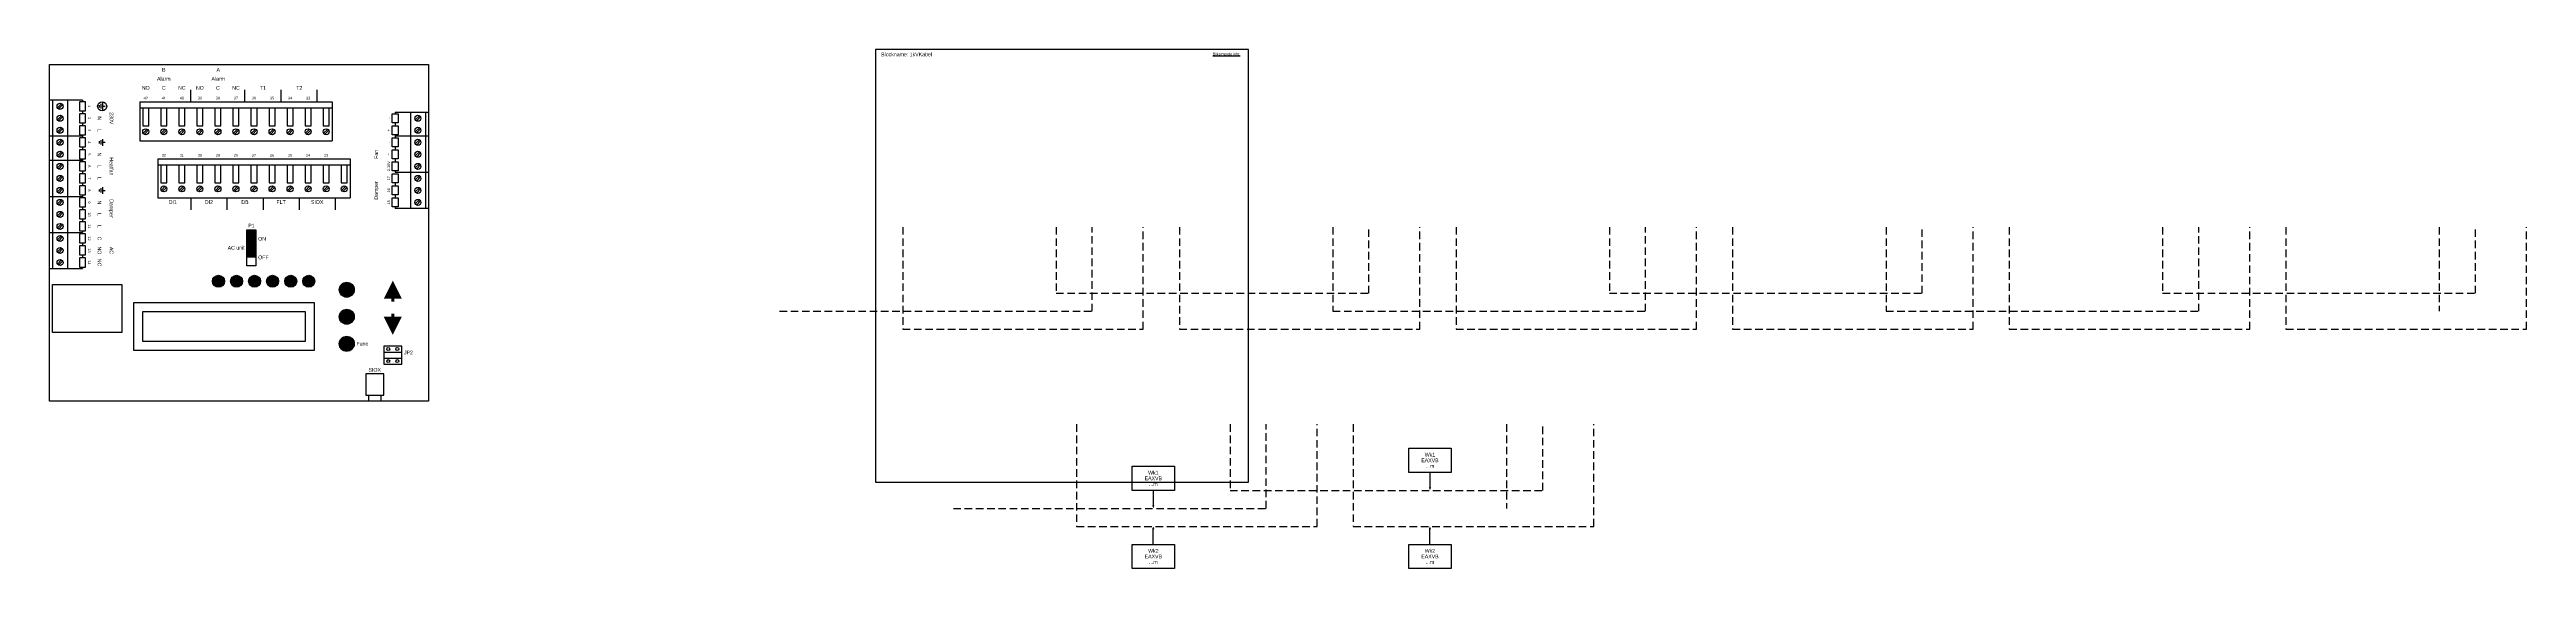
# Model space of a CAD drawing. Header units: millimetres. Extents: x -7152 to 5843, y -5056 to 10205.
# Drawn here: x 1169 to 2816, y 4694 to 5039 of the extents above; entities that cross this region are included whole.
import ezdxf
from ezdxf.enums import TextEntityAlignment as Align

# ---------------------------------------------------------------- set-up
doc = ezdxf.new("R2010")
doc.units = ezdxf.units.MM
doc.linetypes.add('HIDDEN', pattern=[0.375, 0.25, -0.125])
doc.layers.add('35', color=2, linetype='Continuous')
doc.styles.add('ISOPLUS', font='isoplus')
doc.styles.get("Standard").update_dxf_attribs({"font": 'isoplus.shx'})

# ---------------------------------------------------------------- blocks, each defined once
blk = doc.blocks.new('*U231')
h = blk.add_hatch(color=256)
h.dxf.hatch_style = 1
h.paths.add_polyline_path([(137.3, 114), (131.3, 114), (131.3, 96), (137.3, 96)])
h = blk.add_hatch(color=2)
h.dxf.hatch_style = 1
h.paths.add_polyline_path([(116.4, 79.7, 1), (108.4, 79.7, 1)])
h = blk.add_hatch(color=1)
h.dxf.hatch_style = 1
h.paths.add_polyline_path([(128.4, 79.7, 1), (120.4, 79.7, 1)])
h = blk.add_hatch(color=1)
h.dxf.hatch_style = 1
h.paths.add_polyline_path([(140.4, 79.7, 1), (132.4, 79.7, 1)])
h = blk.add_hatch(color=3)
h.dxf.hatch_style = 1
h.paths.add_polyline_path([(152.4, 79.7, 1), (144.4, 79.7, 1)])
h = blk.add_hatch(color=3)
h.dxf.hatch_style = 1
h.paths.add_polyline_path([(164.4, 79.7, 1), (156.4, 79.7, 1)])
h = blk.add_hatch(color=3)
h.dxf.hatch_style = 1
h.paths.add_polyline_path([(176.4, 79.7, 1), (168.4, 79.7, 1)])
h = blk.add_hatch(color=256)
h.dxf.hatch_style = 1
edge = h.paths.add_edge_path()
edge.add_arc((197.7, 74.1), 5, 0, 360)
h = blk.add_hatch(color=256)
h.dxf.hatch_style = 1
edge = h.paths.add_edge_path()
edge.add_arc((197.7, 56.1), 5, 0, 360)
h = blk.add_hatch(color=256)
h.dxf.hatch_style = 1
edge = h.paths.add_edge_path()
edge.add_arc((197.7, 38.1), 5, 0, 360)
for p, q in [((22, 200.2), (0, 200.2)), ((2, 200.2), (2, 88.2)), ((5.3, 195.2), (8, 197.9)), ((12, 200.2), (12, 88.2)), ((22, 200.2), (22, 199.2)), ((60, 199.2), (188, 199.2)), ((60, 199.2), (60, 173.2)), ((94, 199.2), (94, 207.2)), ((130, 199.2), (130, 207.2)), ((154, 199.2), (154, 207.2)), ((178, 199.2), (178, 207.2)), ((188, 199.2), (188, 173.2)), ((5.3, 187.2), (8, 189.9)), ((5.3, 179.2), (8, 181.9)), ((6, 194.4), (8.7, 197.2)), ((6, 186.4), (8.7, 189.2)), ((22, 193.2), (22, 191.2)), ((22, 185.2), (22, 183.2)), ((35.4, 196.2), (36.9, 196.2)), ((60, 195.2), (188, 195.2)), ((230, 192.2), (230, 191.2)), ((230, 192.2), (252, 192.2)), ((230, 185.2), (230, 183.2)), ((240, 192.2), (240, 128.2)), ((243.3, 187.2), (246, 189.9)), ((243.3, 179.2), (246, 181.9)), ((244, 186.4), (246.7, 189.2)), ((250, 192.2), (250, 128.2)), ((22, 176.2), (0, 176.2)), ((5.3, 171.2), (8, 173.9)), ((5.3, 163.2), (8, 165.9)), ((6, 178.4), (8.7, 181.2)), ((6, 170.4), (8.7, 173.2)), ((6, 162.4), (8.7, 165.2)), ((22, 177.2), (22, 175.2)), ((22, 169.2), (22, 167.2)), ((35.4, 172.2), (36.9, 172.2)), ((60, 173.2), (188, 173.2)), ((62.3, 178.2), (65, 180.9)), ((63, 177.5), (65.7, 180.2)), ((74.3, 178.2), (77, 180.9)), ((75, 177.5), (77.7, 180.2)), ((86.3, 178.2), (89, 180.9)), ((87, 177.5), (89.7, 180.2)), ((98.3, 178.2), (101, 180.9)), ((99, 177.5), (101.7, 180.2)), ((110.3, 178.2), (113, 180.9)), ((111, 177.5), (113.7, 180.2)), ((122.3, 178.2), (125, 180.9)), ((123, 177.5), (125.7, 180.2)), ((134.3, 178.2), (137, 180.9)), ((135, 177.5), (137.7, 180.2)), ((146.3, 178.2), (149, 180.9)), ((147, 177.5), (149.7, 180.2)), ((158.3, 178.2), (161, 180.9)), ((159, 177.5), (161.7, 180.2)), ((170.3, 178.2), (173, 180.9)), ((171, 177.5), (173.7, 180.2)), ((182.3, 178.2), (185, 180.9)), ((183, 177.5), (185.7, 180.2)), ((230, 177.2), (230, 175.2)), ((252, 176.2), (230, 176.2)), ((230, 169.2), (230, 167.2)), ((243.3, 171.2), (246, 173.9)), ((243.3, 163.2), (246, 165.9)), ((244, 178.4), (246.7, 181.2)), ((244, 170.4), (246.7, 173.2)), ((244, 162.4), (246.7, 165.2)), ((22, 160.2), (0, 160.2)), ((5.3, 155.2), (8, 157.9)), ((5.3, 147.2), (8, 149.9)), ((6, 154.4), (8.7, 157.2)), ((6, 146.4), (8.7, 149.2)), ((22, 161.2), (22, 159.2)), ((22, 153.2), (22, 151.2)), ((72, 161.2), (200, 161.2)), ((72, 161.2), (72, 135.2)), ((72, 157.2), (200, 157.2)), ((200, 161.2), (200, 135.2)), ((230, 161.2), (230, 159.2)), ((230, 153.2), (230, 152.2)), ((252, 152.2), (230, 152.2)), ((243.3, 155.2), (246, 157.9)), ((243.3, 147.2), (246, 149.9)), ((244, 154.4), (246.7, 157.2)), ((244, 146.4), (246.7, 149.2)), ((0, 136.2), (22, 136.2)), ((5.3, 139.2), (8, 141.9)), ((5.3, 131.2), (8, 133.9)), ((6, 138.4), (8.7, 141.2)), ((6, 130.4), (8.7, 133.2)), ((22, 145.2), (22, 143.2)), ((22, 137.2), (22, 135.2)), ((35.4, 140.2), (36.9, 140.2)), ((72, 135.2), (200, 135.2)), ((74.3, 140.2), (77, 142.9)), ((75, 139.5), (77.7, 142.2)), ((86.3, 140.2), (89, 142.9)), ((87, 139.5), (89.7, 142.2)), ((94, 135.2), (94, 127.2)), ((98.3, 140.2), (101, 142.9)), ((99, 139.5), (101.7, 142.2)), ((110.3, 140.2), (113, 142.9)), ((111, 139.5), (113.7, 142.2)), ((118, 135.2), (118, 127.2)), ((122.3, 140.2), (125, 142.9)), ((123, 139.5), (125.7, 142.2)), ((134.3, 140.2), (137, 142.9)), ((135, 139.5), (137.7, 142.2)), ((142, 135.2), (142, 127.2)), ((146.3, 140.2), (149, 142.9)), ((147, 139.5), (149.7, 142.2)), ((158.3, 140.2), (161, 142.9)), ((159, 139.5), (161.7, 142.2)), ((166, 135.2), (166, 127.2)), ((170.3, 140.2), (173, 142.9)), ((171, 139.5), (173.7, 142.2)), ((182.3, 140.2), (185, 142.9)), ((183, 139.5), (185.7, 142.2)), ((190, 135.2), (190, 127.2)), ((194.3, 140.2), (197, 142.9)), ((195, 139.5), (197.7, 142.2)), ((230, 145.2), (230, 143.2)), ((230, 137.2), (230, 135.2)), ((243.3, 139.2), (246, 141.9)), ((243.3, 131.2), (246, 133.9)), ((244, 138.4), (246.7, 141.2)), ((244, 130.4), (246.7, 133.2)), ((5.3, 123.2), (8, 125.9)), ((5.3, 115.2), (8, 117.9)), ((6, 122.4), (8.7, 125.2)), ((6, 114.4), (8.7, 117.2)), ((22, 129.2), (22, 127.2)), ((22, 121.2), (22, 119.2)), ((230, 129.2), (230, 128.2)), ((252, 128.2), (230, 128.2)), ((0, 112.2), (22, 112.2)), ((5.3, 107.2), (8, 109.9)), ((5.3, 99.2), (8, 101.9)), ((6, 106.4), (8.7, 109.2)), ((6, 98.4), (8.7, 101.2)), ((22, 113.2), (22, 112.2)), ((22, 105.2), (22, 103.2)), ((0, 88.2), (22, 88.2)), ((5.3, 91.2), (8, 93.9)), ((6, 90.4), (8.7, 93.2)), ((22, 97.2), (22, 95.2)), ((22, 89.2), (22, 88.2)), ((131.3, 96), (137.3, 96)), ((222.3, 36.6), (222.3, 32.6)), ((234.3, 36.6), (222.3, 36.6)), ((234.3, 24.6), (234.3, 36.6)), ((222.3, 32.6), (234.3, 32.6)), ((222.3, 32.6), (222.3, 28.6)), ((222.3, 28.6), (234.3, 28.6)), ((222.3, 28.6), (222.3, 24.6)), ((222.3, 24.6), (234.3, 24.6))]:
    blk.add_line(p, q)
at = {"color": 0}
for p, q in [((35.4, 193.9), (35.4, 198.4)), ((33.2, 195.4), (33.2, 196.9)), ((34.3, 194.7), (34.3, 197.7)), ((33.2, 171.4), (33.2, 172.9)), ((34.3, 170.7), (34.3, 173.7)), ((35.4, 169.9), (35.4, 174.4)), ((33.2, 139.4), (33.2, 140.9)), ((34.3, 138.7), (34.3, 141.7)), ((35.4, 137.9), (35.4, 142.4))]:
    blk.add_line(p, q, dxfattribs=at)
blk.add_lwpolyline([(0, 224), (252, 224), (252, 0), (0, 0)], close=True, dxfattribs=at)
for points in [[(20, 193.2), (24, 193.2), (24, 199.2), (20, 199.2)], [(20, 185.2), (24, 185.2), (24, 191.2), (20, 191.2)], [(20, 177.2), (24, 177.2), (24, 183.2), (20, 183.2)], [(232, 185.2), (228, 185.2), (228, 191.2), (232, 191.2)], [(232, 177.2), (228, 177.2), (228, 183.2), (232, 183.2)], [(20, 169.2), (24, 169.2), (24, 175.2), (20, 175.2)], [(20, 161.2), (24, 161.2), (24, 167.2), (20, 167.2)], [(232, 169.2), (228, 169.2), (228, 175.2), (232, 175.2)], [(232, 161.2), (228, 161.2), (228, 167.2), (232, 167.2)], [(20, 153.2), (24, 153.2), (24, 159.2), (20, 159.2)], [(20, 145.2), (24, 145.2), (24, 151.2), (20, 151.2)], [(232, 153.2), (228, 153.2), (228, 159.2), (232, 159.2)], [(232, 145.2), (228, 145.2), (228, 151.2), (232, 151.2)], [(20, 137.2), (24, 137.2), (24, 143.2), (20, 143.2)], [(20, 129.2), (24, 129.2), (24, 135.2), (20, 135.2)], [(232, 137.2), (228, 137.2), (228, 143.2), (232, 143.2)], [(232, 129.2), (228, 129.2), (228, 135.2), (232, 135.2)], [(20, 121.2), (24, 121.2), (24, 127.2), (20, 127.2)], [(20, 113.2), (24, 113.2), (24, 119.2), (20, 119.2)], [(20, 105.2), (24, 105.2), (24, 111.2), (20, 111.2)], [(20, 97.2), (24, 97.2), (24, 103.2), (20, 103.2)], [(131.3, 114), (137.3, 114), (137.3, 90), (131.3, 90)], [(20, 89.2), (24, 89.2), (24, 95.2), (20, 95.2)], [(2, 77.6), (48, 77.6), (48, 45.6), (2, 45.6)], [(56, 65.6), (176, 65.6), (176, 33.6), (56, 33.6)], [(62, 59.6), (170, 59.6), (170, 39.6), (62, 39.6)], [(210.3, 18), (210.3, 4), (222.3, 4), (222.3, 18)], [(212.3, 4), (220.3, 4), (220.3, 0), (212.3, 0)]]:
    blk.add_lwpolyline(points, close=True)
for points in [[(62, 195.2), (62, 183.2), (66, 183.2), (66, 195.2)], [(74, 195.2), (74, 183.2), (78, 183.2), (78, 195.2)], [(86, 195.2), (86, 183.2), (90, 183.2), (90, 195.2)], [(98, 195.2), (98, 183.2), (102, 183.2), (102, 195.2)], [(110, 195.2), (110, 183.2), (114, 183.2), (114, 195.2)], [(122, 195.2), (122, 183.2), (126, 183.2), (126, 195.2)], [(134, 195.2), (134, 183.2), (138, 183.2), (138, 195.2)], [(146, 195.2), (146, 183.2), (150, 183.2), (150, 195.2)], [(158, 195.2), (158, 183.2), (162, 183.2), (162, 195.2)], [(170, 195.2), (170, 183.2), (174, 183.2), (174, 195.2)], [(182, 195.2), (182, 183.2), (186, 183.2), (186, 195.2)], [(74, 157.2), (74, 145.2), (78, 145.2), (78, 157.2)], [(86, 157.2), (86, 145.2), (90, 145.2), (90, 157.2)], [(98, 157.2), (98, 145.2), (102, 145.2), (102, 157.2)], [(110, 157.2), (110, 145.2), (114, 145.2), (114, 157.2)], [(122, 157.2), (122, 145.2), (126, 145.2), (126, 157.2)], [(134, 157.2), (134, 145.2), (138, 145.2), (138, 157.2)], [(146, 157.2), (146, 145.2), (150, 145.2), (150, 157.2)], [(158, 157.2), (158, 145.2), (162, 145.2), (162, 157.2)], [(170, 157.2), (170, 145.2), (174, 145.2), (174, 157.2)], [(182, 157.2), (182, 145.2), (186, 145.2), (186, 157.2)], [(194, 157.2), (194, 145.2), (198, 145.2), (198, 157.2)]]:
    blk.add_lwpolyline(points)
for points in [[(228.3, 80.1, 0, 12, 0), (228.3, 68.1, 0, 0, 0)], [(228.3, 44.1, 0, 12, 0), (228.3, 56.1, 0, 0, 0)]]:
    blk.add_lwpolyline(points, format="xyseb")
at = {"const_width": 2}
for points in [[(228.3, 68.1), (228.3, 66.1)], [(228.3, 56.1), (228.3, 58.1)]]:
    blk.add_lwpolyline(points, dxfattribs=at)
for centre, radius in [((7, 196.2), 2), ((35, 196.2), 3), ((7, 188.2), 2), ((7, 180.2), 2), ((245, 188.2), 2), ((245, 180.2), 2), ((7, 172.2), 2), ((7, 164.2), 2), ((64, 179.2), 2), ((76, 179.2), 2), ((88, 179.2), 2), ((100, 179.2), 2), ((112, 179.2), 2), ((124, 179.2), 2), ((136, 179.2), 2), ((148, 179.2), 2), ((160, 179.2), 2), ((172, 179.2), 2), ((184, 179.2), 2), ((245, 172.2), 2), ((245, 164.2), 2), ((7, 156.2), 2), ((7, 148.2), 2), ((245, 156.2), 2), ((245, 148.2), 2), ((7, 140.2), 2), ((7, 132.2), 2), ((76, 141.2), 2), ((88, 141.2), 2), ((100, 141.2), 2), ((112, 141.2), 2), ((124, 141.2), 2), ((136, 141.2), 2), ((148, 141.2), 2), ((160, 141.2), 2), ((172, 141.2), 2), ((184, 141.2), 2), ((196, 141.2), 2), ((245, 140.2), 2), ((245, 132.2), 2), ((7, 124.2), 2), ((7, 116.2), 2), ((7, 108.2), 2), ((7, 100.2), 2), ((7, 92.2), 2), ((197.7, 74.1), 5), ((197.7, 56.1), 5), ((197.7, 38.1), 5), ((225.3, 34.6), 1), ((231.3, 34.6), 1), ((225.3, 26.6), 1), ((231.3, 26.6), 1)]:
    blk.add_circle(centre, radius)
at = {"color": 2}
blk.add_circle((112.4, 79.7), 4, dxfattribs=at)
at = {"color": 1}
for centre in [(124.4, 79.7), (136.4, 79.7)]:
    blk.add_circle(centre, 4, dxfattribs=at)
at = {"color": 3}
for centre in [(148.4, 79.7), (160.4, 79.7), (172.4, 79.7)]:
    blk.add_circle(centre, 4, dxfattribs=at)
at = {"style": 'ISOPLUS'}
for s, p in [('Alarm', (76, 213.2)), ('B', (76, 219.2)), ('Alarm', (112.2, 213.2)), ('A', (112.2, 219.2)), ('NO', (64, 207.2)), ('C', (76, 207.2)), ('NC', (88, 207.2)), ('NO', (100, 207.2)), ('C', (112, 207.2)), ('NC', (124, 207.2)), ('T1', (142, 207.2)), ('T2', (166.1, 207.2)), ('P1', (134.3, 115.5)), ('SIOX', (216.3, 19.5))]:
    blk.add_text(s, height=2.5, dxfattribs=at).set_placement(p, align=Align.CENTER)
at = {"color": 1, "style": 'ISOPLUS'}
for s, p in [('42', (64, 200.7)), ('41', (76, 200.7)), ('40', (88, 200.7)), ('39', (100, 200.7)), ('38', (112, 200.7)), ('37', (124, 200.7)), ('36', (136, 200.7)), ('35', (148, 200.7)), ('34', (160, 200.7)), ('33', (172, 200.7)), ('32', (76, 162.7)), ('31', (88, 162.7)), ('30', (100, 162.7)), ('29', (112, 162.7)), ('28', (124, 162.7)), ('27', (136, 162.7)), ('26', (148, 162.7)), ('25', (160, 162.7)), ('24', (172, 162.7)), ('23', (184, 162.7))]:
    blk.add_text(s, height=1.8, dxfattribs=at).set_placement(p, align=Align.CENTER)
for s, rotation, p in [('1', 270, (25.5, 196.2)), ('2', 270, (25.5, 188.2)), ('-', 90, (226.5, 188.2)), ('3', 270, (25.5, 180.2)), ('4', 270, (25.5, 172.2)), ('+', 90, (226.5, 180.2)), ('-', 90, (226.6, 172.2)), ('5', 270, (25.5, 164.2)), ('6', 270, (25.5, 156.2)), ('7', 270, (25.5, 148.2)), ('0-10V', 90, (226.5, 156.2)), ('17', 90, (226.5, 148.2)), ('+', 90, (226.5, 164.2)), ('8', 270, (25.5, 140.2)), ('9', 270, (25.5, 132.2)), ('16', 90, (226.5, 140.2)), ('15', 90, (226.5, 132.2)), ('10', 270, (25.5, 124.2)), ('11', 270, (25.5, 116.2)), ('12', 270, (25.5, 108.2)), ('13', 270, (25.5, 100.2)), ('14', 270, (25.5, 92.2))]:
    blk.add_text(s, height=1.8, rotation=rotation, dxfattribs=at).set_placement(p, align=Align.CENTER)
at = {"style": 'ISOPLUS'}
for s, rotation, p in [('N', 270, (32, 188.2)), ('230V', 270, (40, 188.2)), ('L', 270, (32, 180.2)), ('N', 270, (32, 164.2)), ('Fan', 90, (218.5, 164.2)), ('L', 270, (32, 156.2)), ('L', 270, (32, 148.2)), ('Heatfan', 270, (40, 156.2)), ('N', 270, (32, 132.2)), ('Damper', 270, (40, 128.2)), ('Damper', 90, (218.5, 140.2)), ('L', 270, (32, 124.2)), ('L', 270, (32, 116.2)), ('C', 270, (32, 108.2)), ('NO', 270, (32, 100.2)), ('AC', 270, (40, 100.2)), ('NC', 270, (32, 92.2))]:
    blk.add_text(s, height=2.5, rotation=rotation, dxfattribs=at).set_placement(p, align=Align.CENTER)
for s, p in [('DI1', (82, 133.7)), ('DI2', (106, 133.7)), ('DB', (130, 133.7)), ('FLT', (154, 133.7)), ('SIOX', (178, 133.7))]:
    blk.add_text(s, height=2.5, dxfattribs=at).set_placement(p, align=Align.TOP_CENTER)
blk.add_text('AC unit', height=2.5, dxfattribs=at).set_placement((129.8, 102), align=Align.MIDDLE_RIGHT)
for s, p in [('ON', (138.8, 108)), ('OFF', (138.8, 95.6)), ('Func', (204.2, 38.1)), ('JP2', (235.8, 32.3))]:
    blk.add_text(s, height=2.5, dxfattribs=at).set_placement(p, align=Align.MIDDLE_LEFT)
blk = doc.blocks.new('*U472')
at = {"color": 161, "linetype": 'HIDDEN', "ltscale": 20}
for p, q in [((143, 12), (143, -32)), ((167, -44), (167, 12)), ((327, 12), (327, -44)), ((351, -32), (351, 12)), ((511, 12), (511, -32)), ((535, -44), (535, 12)), ((695, 12), (695, -44)), ((719, -32), (719, 12)), ((879, 12), (879, -32)), ((903, -44), (903, 12)), ((1063, 12), (1063, -44)), ((1087, -32), (1087, 12)), ((143, -32), (351, -32)), ((511, -32), (719, -32)), ((879, -32), (1087, -32)), ((-41, -44), (167, -44)), ((327, -44), (535, -44)), ((695, -44), (903, -44))]:
    blk.add_line(p, q, dxfattribs=at)
at = {"layer": '35', "color": 71, "linetype": 'HIDDEN', "ltscale": 20}
for p, q in [((41, 12), (41, -56)), ((201, -56), (201, 12)), ((225, 12), (225, -56)), ((385, -56), (385, 12)), ((409, 12), (409, -56)), ((569, -56), (569, 12)), ((593, 12), (593, -56)), ((753, -56), (753, 12)), ((777, 12), (777, -56)), ((937, -56), (937, 12)), ((961, 12), (961, -56)), ((1121, -56), (1121, 12)), ((41, -56), (201, -56)), ((225, -56), (385, -56)), ((409, -56), (569, -56)), ((593, -56), (753, -56)), ((777, -56), (937, -56)), ((961, -56), (1121, -56))]:
    blk.add_line(p, q, dxfattribs=at)
blk = doc.blocks.new('*U425')
at = {"color": 0}
blk.add_lwpolyline([(0, 0), (248, 0), (248, 288), (0, 288)], close=True, dxfattribs=at)
blk.add_text('Blockname:', height=2.5, dxfattribs=at).set_placement((3.7, 286), align=Align.TOP_LEFT)
at = {"color": 0, "linetype": 'Continuous'}
blk.add_text('%%UBijkomende info:', height=1.8, dxfattribs=at).set_placement((224.2, 284.1))
at = {"color": 161, "linetype": 'Continuous', "ltscale": 15, "true_color": 0x8c9ff3}
blk.add_attdef('BLOCKNAME', (22.7, 283.5), '', height=2.5, dxfattribs=at)
blk = doc.blocks.new('*U515')
at = {"color": 2}
for p, q in [((0, 12), (0, 1)), ((0, -24), (0, -13))]:
    blk.add_line(p, q, dxfattribs=at)
for points in [[(-14, 28), (14, 28), (14, 12), (-14, 12)], [(-14, -24), (14, -24), (14, -40), (-14, -40)]]:
    blk.add_lwpolyline(points, close=True, dxfattribs=at)
for points in [[(0, 2, 1.5, 0, 0), (0, 0, 0, 0, 0)], [(0, -14, 1.5, 0, 0), (0, -12, 0, 0, 0)]]:
    blk.add_lwpolyline(points, format="xyseb", dxfattribs=at)
at = {"style": 'ISOPLUS'}
for tag, p in [('KABELCODE1', (0, 23.75)), ('LENGTE1', (0, 16.25)), ('TYPE1', (0, 20)), ('KABELCODE2', (0, -28.25)), ('TYPE2', (0, -32)), ('LENGTE2', (0, -35.75))]:
    blk.add_attdef(tag, text='', height=2.5, dxfattribs=at).set_placement(p, align=Align.MIDDLE_CENTER)
blk = doc.blocks.new('*U516')
at = {"color": 2}
for p, q in [((0, 12), (0, 1)), ((0, -36), (0, -25))]:
    blk.add_line(p, q, dxfattribs=at)
for points in [[(-14, 28), (14, 28), (14, 12), (-14, 12)], [(-14, -36), (14, -36), (14, -52), (-14, -52)]]:
    blk.add_lwpolyline(points, close=True, dxfattribs=at)
for points in [[(0, 2, 1.5, 0, 0), (0, 0, 0, 0, 0)], [(0, -26, 1.5, 0, 0), (0, -24, 0, 0, 0)]]:
    blk.add_lwpolyline(points, format="xyseb", dxfattribs=at)
at = {"style": 'ISOPLUS'}
for tag, p in [('KABELCODE1', (0, 23.75)), ('LENGTE1', (0, 16.25)), ('TYPE1', (0, 20)), ('KABELCODE2', (0, -40.25)), ('LENGTE2', (0, -47.75)), ('TYPE2', (0, -44))]:
    blk.add_attdef(tag, text='', height=2.5, dxfattribs=at).set_placement(p, align=Align.MIDDLE_CENTER)
blk = doc.blocks.new('*U517')
at = {"color": 161, "linetype": 'HIDDEN', "ltscale": 20}
for p, q in [((143, 12), (143, -32)), ((167, -44), (167, 12)), ((327, 12), (327, -44)), ((351, -32), (351, 12)), ((143, -32), (351, -32)), ((-41, -44), (167, -44))]:
    blk.add_line(p, q, dxfattribs=at)
at = {"layer": '35', "color": 71, "linetype": 'HIDDEN', "ltscale": 20}
for p, q in [((41, 12), (41, -56)), ((201, -56), (201, 12)), ((225, 12), (225, -56)), ((385, -56), (385, 12)), ((41, -56), (201, -56)), ((225, -56), (385, -56))]:
    blk.add_line(p, q, dxfattribs=at)
for name, p in [('*U515', (92, -44)), ('*U516', (276, -32))]:
    blk.add_blockref(name, p).add_auto_attribs({'KABELCODE1': 'Wk1', 'TYPE1': 'EAXVB', 'LENGTE1': '...m', 'KABELCODE2': 'Wk2', 'TYPE2': 'EAXVB', 'LENGTE2': '...m'})

msp = doc.modelspace()

# ---------------------------------------------------------------- block references
msp.add_blockref('*U231', (1168.815, 4805.172))
at = {"color": 110, "linetype": 'Continuous'}
msp.add_blockref('*U425', (1718.279, 4751.138), dxfattribs=at).add_auto_attribs({'BLOCKNAME': '1kVKabel'})
at = {"linetype": 'Continuous'}
for name, p in [('*U472', (1695.356, 4908.936)), ('*U517', (1811.009, 4777.713))]:
    msp.add_blockref(name, p, dxfattribs=at)

doc.saveas('drawing.dxf')
